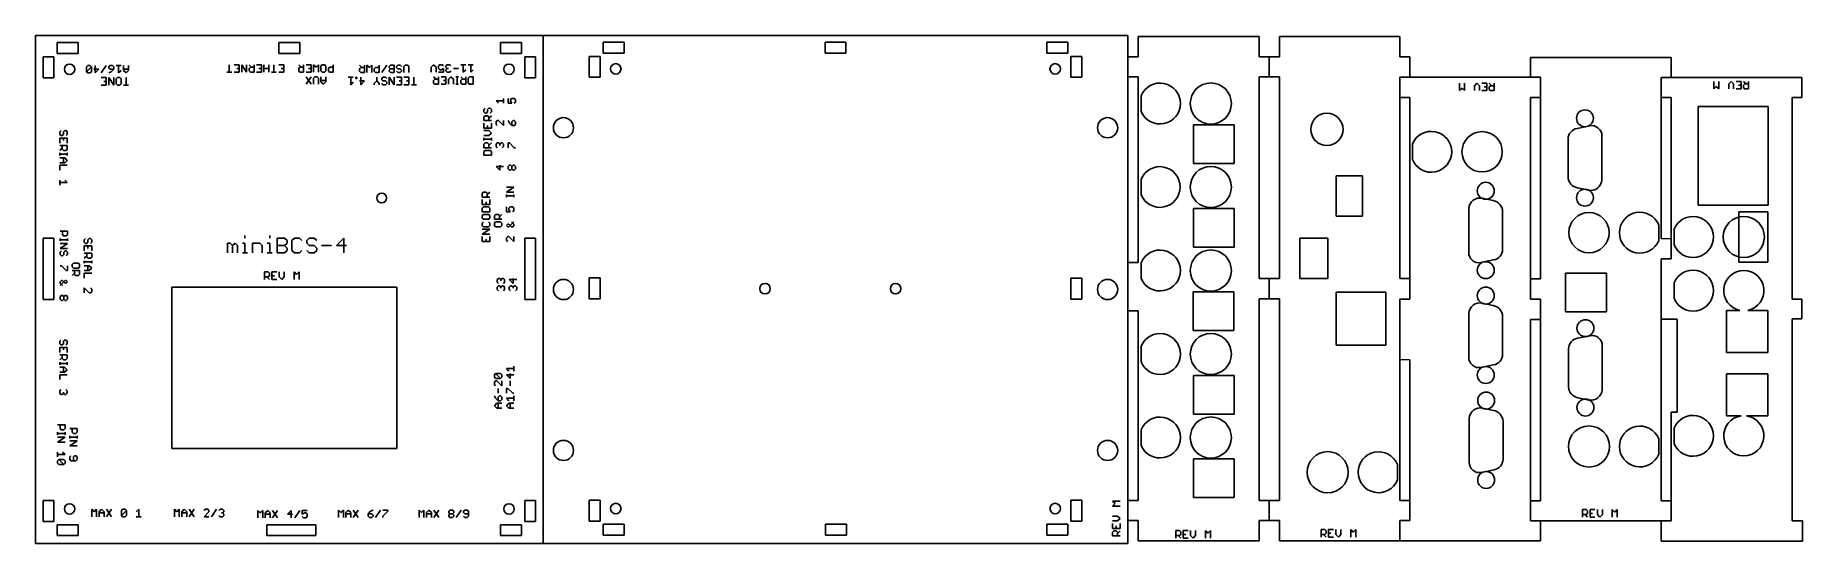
# Model space of a CAD drawing. Extents: x 0 to 21.9, y 0 to 6.3.
import ezdxf

# ---------------------------------------------------------------- set-up
doc = ezdxf.new("R2010")
doc.units = 0
for name, color, linetype in [('150', 5, 'CONTINUOUS'), ('160', 94, 'CONTINUOUS'), ('161', 1, 'CONTINUOUS')]:
    doc.layers.add(name, color=color, linetype=linetype)

msp = doc.modelspace()

# ---------------------------------------------------------------- linework, layer by layer
at = {"layer": '150'}
for p, q in [((0.634221, 5.910654), (0.649568, 5.926)), ((0.649568, 5.926), (0.680261, 5.926)), ((0.680261, 5.926), (0.695607, 5.910654)), ((0.741646, 5.926), (0.741646, 5.833921)), ((0.879764, 5.926), (0.818378, 5.833921)), ((0.925804, 5.926), (0.910457, 5.910654)), ((0.956496, 5.926), (0.925804, 5.926)), ((0.971843, 5.910654), (0.956496, 5.926)), ((1.063921, 5.926), (1.002536, 5.926)), ((1.033229, 5.833921), (1.033229, 5.926)), ((1.094614, 5.864614), (1.094614, 5.926)), ((1.156, 5.926), (1.156, 5.864614)), ((2.405757, 5.936), (2.405757, 5.843921)), ((2.528528, 5.936), (2.467143, 5.936)), ((2.528528, 5.843921), (2.528528, 5.936)), ((2.620607, 5.843921), (2.559221, 5.936)), ((2.559221, 5.936), (2.559221, 5.843921)), ((2.620607, 5.936), (2.620607, 5.843921)), ((2.681993, 5.905307), (2.6513, 5.936)), ((2.712686, 5.936), (2.712686, 5.843921)), ((2.804764, 5.936), (2.743378, 5.936)), ((2.804764, 5.843921), (2.804764, 5.936)), ((2.835457, 5.843921), (2.835457, 5.936)), ((2.896843, 5.936), (2.896843, 5.843921)), ((2.958229, 5.936), (2.958229, 5.843921)), ((3.081, 5.936), (3.019614, 5.936)), ((3.081, 5.843921), (3.081, 5.936)), ((3.296993, 5.905307), (3.2663, 5.936)), ((3.327686, 5.936), (3.327686, 5.843921)), ((3.419764, 5.936), (3.358378, 5.936)), ((3.419764, 5.843921), (3.419764, 5.936)), ((3.48115, 5.905307), (3.450457, 5.936)), ((3.450457, 5.936), (3.450457, 5.843921)), ((3.511843, 5.936), (3.48115, 5.905307)), ((3.511843, 5.843921), (3.511843, 5.936)), ((3.557882, 5.936), (3.542536, 5.920654)), ((3.542536, 5.920654), (3.542536, 5.859268)), ((3.588575, 5.936), (3.557882, 5.936)), ((3.603921, 5.920654), (3.588575, 5.936)), ((3.603921, 5.859268), (3.603921, 5.920654)), ((3.696, 5.936), (3.696, 5.843921)), ((4.050757, 5.900307), (4.020064, 5.931)), ((4.08145, 5.931), (4.08145, 5.838921)), ((4.142836, 5.900307), (4.112143, 5.931)), ((4.112143, 5.931), (4.112143, 5.838921)), ((4.173528, 5.931), (4.142836, 5.900307)), ((4.173528, 5.838921), (4.173528, 5.931)), ((4.265607, 5.931), (4.265607, 5.838921)), ((4.357686, 5.931), (4.2963, 5.838921)), ((4.388378, 5.915654), (4.403725, 5.931)), ((4.403725, 5.931), (4.449764, 5.931)), ((4.449764, 5.931), (4.449764, 5.838921)), ((4.480457, 5.915654), (4.495804, 5.931)), ((4.495804, 5.931), (4.526496, 5.931)), ((4.526496, 5.931), (4.541843, 5.915654)), ((4.587882, 5.931), (4.572536, 5.915654)), ((4.618575, 5.931), (4.587882, 5.931)), ((4.633921, 5.915654), (4.618575, 5.931)), ((4.939914, 5.936), (4.909221, 5.905307)), ((4.970607, 5.905307), (4.939914, 5.936)), ((5.0013, 5.920654), (5.016646, 5.936)), ((5.0013, 5.889961), (5.0013, 5.920654)), ((5.016646, 5.936), (5.047339, 5.936)), ((5.047339, 5.936), (5.062686, 5.920654)), ((5.093378, 5.920654), (5.108725, 5.936)), ((5.093378, 5.905307), (5.093378, 5.920654)), ((5.108725, 5.936), (5.139418, 5.936)), ((5.139418, 5.936), (5.154764, 5.920654)), ((5.338921, 5.936), (5.277536, 5.936)), ((5.308229, 5.843921), (5.308229, 5.936)), ((5.431, 5.936), (5.369614, 5.936)), ((5.400307, 5.843921), (5.400307, 5.936)), ((0.634221, 5.849268), (0.634221, 5.910654)), ((0.695607, 5.910654), (0.634221, 5.849268)), ((0.649568, 5.833921), (0.634221, 5.849268)), ((0.680261, 5.833921), (0.649568, 5.833921)), ((0.695607, 5.849268), (0.680261, 5.833921)), ((0.695607, 5.910654), (0.695607, 5.849268)), ((0.787686, 5.879961), (0.7263, 5.879961)), ((0.741646, 5.833921), (0.787686, 5.879961)), ((0.879764, 5.776), (0.818378, 5.776)), ((0.879764, 5.729961), (0.849071, 5.729961)), ((0.879764, 5.683921), (0.879764, 5.776)), ((0.910457, 5.910654), (0.910457, 5.895307)), ((0.910457, 5.895307), (0.925804, 5.879961)), ((0.910457, 5.833921), (0.94115, 5.849268)), ((0.971843, 5.683921), (0.910457, 5.776)), ((0.910457, 5.776), (0.910457, 5.683921)), ((0.925804, 5.879961), (0.971843, 5.879961)), ((0.94115, 5.849268), (0.971843, 5.879961)), ((0.971843, 5.879961), (0.971843, 5.910654)), ((0.971843, 5.776), (0.971843, 5.683921)), ((1.017882, 5.776), (1.002536, 5.760654)), ((1.002536, 5.760654), (1.002536, 5.699268)), ((1.048575, 5.776), (1.017882, 5.776)), ((1.063921, 5.864614), (1.033229, 5.833921)), ((1.063921, 5.760654), (1.048575, 5.776)), ((1.063921, 5.699268), (1.063921, 5.760654)), ((1.156, 5.879961), (1.094614, 5.879961)), ((1.125307, 5.833921), (1.094614, 5.864614)), ((1.156, 5.864614), (1.125307, 5.833921)), ((1.125307, 5.776), (1.125307, 5.683921)), ((2.43645, 5.843921), (2.375064, 5.843921)), ((2.467143, 5.843921), (2.528528, 5.843921)), ((2.528528, 5.889961), (2.497836, 5.889961)), ((2.6513, 5.889961), (2.666646, 5.905307)), ((2.6513, 5.859268), (2.6513, 5.889961)), ((2.666646, 5.843921), (2.6513, 5.859268)), ((2.666646, 5.905307), (2.712686, 5.905307)), ((2.712686, 5.843921), (2.666646, 5.843921)), ((2.743378, 5.843921), (2.804764, 5.843921)), ((2.804764, 5.889961), (2.774071, 5.889961)), ((2.896843, 5.889961), (2.835457, 5.889961)), ((2.988921, 5.843921), (2.927536, 5.843921)), ((3.019614, 5.843921), (3.081, 5.843921)), ((3.081, 5.889961), (3.050307, 5.889961)), ((3.2663, 5.889961), (3.281646, 5.905307)), ((3.2663, 5.859268), (3.2663, 5.889961)), ((3.281646, 5.843921), (3.2663, 5.859268)), ((3.281646, 5.905307), (3.327686, 5.905307)), ((3.327686, 5.843921), (3.281646, 5.843921)), ((3.358378, 5.843921), (3.419764, 5.843921)), ((3.419764, 5.693921), (3.358378, 5.786)), ((3.358378, 5.693921), (3.419764, 5.786)), ((3.419764, 5.889961), (3.389071, 5.889961)), ((3.465804, 5.786), (3.450457, 5.770654)), ((3.450457, 5.770654), (3.450457, 5.693921)), ((3.496496, 5.786), (3.465804, 5.786)), ((3.511843, 5.770654), (3.496496, 5.786)), ((3.511843, 5.693921), (3.511843, 5.770654)), ((3.542536, 5.859268), (3.557882, 5.843921)), ((3.542536, 5.724614), (3.542536, 5.786)), ((3.603921, 5.739961), (3.542536, 5.739961)), ((3.573229, 5.693921), (3.542536, 5.724614)), ((3.557882, 5.843921), (3.588575, 5.843921)), ((3.603921, 5.724614), (3.573229, 5.693921)), ((3.588575, 5.843921), (3.603921, 5.859268)), ((3.603921, 5.786), (3.603921, 5.724614)), ((3.634614, 5.889961), (3.649961, 5.905307)), ((3.634614, 5.859268), (3.634614, 5.889961)), ((3.649961, 5.843921), (3.634614, 5.859268)), ((3.649961, 5.905307), (3.696, 5.905307)), ((3.696, 5.843921), (3.649961, 5.843921)), ((3.943332, 5.781), (3.881946, 5.781)), ((3.912639, 5.688921), (3.912639, 5.781)), ((3.943332, 5.719614), (3.912639, 5.688921)), ((3.974025, 5.765654), (3.974025, 5.781)), ((3.974025, 5.781), (3.989371, 5.781)), ((3.989371, 5.765654), (3.974025, 5.765654)), ((3.989371, 5.781), (3.989371, 5.765654)), ((4.020064, 5.884961), (4.03541, 5.900307)), ((4.020064, 5.854268), (4.020064, 5.884961)), ((4.03541, 5.838921), (4.020064, 5.854268)), ((4.08145, 5.734961), (4.020064, 5.734961)), ((4.03541, 5.900307), (4.08145, 5.900307)), ((4.08145, 5.838921), (4.03541, 5.838921)), ((4.03541, 5.781), (4.03541, 5.688921)), ((4.03541, 5.688921), (4.08145, 5.734961)), ((4.204221, 5.884961), (4.219568, 5.900307)), ((4.204221, 5.854268), (4.204221, 5.884961)), ((4.219568, 5.838921), (4.204221, 5.854268)), ((4.234914, 5.734961), (4.204221, 5.704268)), ((4.204221, 5.704268), (4.204221, 5.688921)), ((4.219568, 5.900307), (4.265607, 5.900307)), ((4.265607, 5.838921), (4.219568, 5.838921)), ((4.234914, 5.734961), (4.234914, 5.781)), ((4.265607, 5.704268), (4.234914, 5.734961)), ((4.265607, 5.688921), (4.265607, 5.704268)), ((4.2963, 5.765654), (4.311646, 5.781)), ((4.2963, 5.750307), (4.2963, 5.765654)), ((4.311646, 5.734961), (4.2963, 5.750307)), ((4.2963, 5.704268), (4.311646, 5.688921)), ((4.311646, 5.781), (4.342339, 5.781)), ((4.342339, 5.734961), (4.311646, 5.734961)), ((4.342339, 5.781), (4.357686, 5.765654)), ((4.357686, 5.719614), (4.342339, 5.734961)), ((4.342339, 5.688921), (4.357686, 5.704268)), ((4.357686, 5.704268), (4.357686, 5.719614)), ((4.388378, 5.900307), (4.388378, 5.915654)), ((4.403725, 5.884961), (4.388378, 5.900307)), ((4.388378, 5.869614), (4.403725, 5.884961)), ((4.388378, 5.854268), (4.388378, 5.869614)), ((4.403725, 5.838921), (4.388378, 5.854268)), ((4.449764, 5.688921), (4.388378, 5.781)), ((4.388378, 5.781), (4.388378, 5.688921)), ((4.449764, 5.884961), (4.403725, 5.884961)), ((4.449764, 5.838921), (4.403725, 5.838921)), ((4.449764, 5.781), (4.449764, 5.688921)), ((4.480457, 5.900307), (4.480457, 5.915654)), ((4.495804, 5.884961), (4.480457, 5.900307)), ((4.480457, 5.854268), (4.495804, 5.838921)), ((4.541843, 5.781), (4.480457, 5.781)), ((4.526496, 5.884961), (4.495804, 5.884961)), ((4.495804, 5.838921), (4.526496, 5.838921)), ((4.541843, 5.734961), (4.51115, 5.734961)), ((4.541843, 5.869614), (4.526496, 5.884961)), ((4.526496, 5.838921), (4.541843, 5.854268)), ((4.541843, 5.854268), (4.541843, 5.869614)), ((4.541843, 5.688921), (4.541843, 5.781)), ((4.572536, 5.915654), (4.572536, 5.838921)), ((4.633921, 5.781), (4.572536, 5.781)), ((4.633921, 5.734961), (4.603229, 5.734961)), ((4.633921, 5.838921), (4.633921, 5.915654)), ((4.633921, 5.688921), (4.633921, 5.781)), ((4.695307, 5.781), (4.695307, 5.688921)), ((4.909221, 5.905307), (4.909221, 5.843921)), ((4.970607, 5.755307), (4.939914, 5.786)), ((4.939914, 5.739961), (4.955261, 5.755307)), ((4.939914, 5.709268), (4.939914, 5.739961)), ((4.955261, 5.693921), (4.939914, 5.709268)), ((4.955261, 5.755307), (5.0013, 5.755307)), ((4.970607, 5.843921), (4.970607, 5.905307)), ((5.016646, 5.874614), (5.0013, 5.889961)), ((5.0013, 5.843921), (5.062686, 5.843921)), ((5.0013, 5.786), (5.0013, 5.693921)), ((5.031993, 5.874614), (5.016646, 5.874614)), ((5.062686, 5.889961), (5.031993, 5.874614)), ((5.093378, 5.786), (5.031993, 5.786)), ((5.062686, 5.843921), (5.062686, 5.889961)), ((5.093378, 5.739961), (5.062686, 5.739961)), ((5.108725, 5.889961), (5.093378, 5.905307)), ((5.093378, 5.874614), (5.108725, 5.889961)), ((5.093378, 5.859268), (5.093378, 5.874614)), ((5.108725, 5.843921), (5.093378, 5.859268)), ((5.093378, 5.693921), (5.093378, 5.786)), ((5.108725, 5.889961), (5.124071, 5.889961)), ((5.139418, 5.843921), (5.108725, 5.843921)), ((5.154764, 5.786), (5.124071, 5.755307)), ((5.124071, 5.755307), (5.124071, 5.693921)), ((5.154764, 5.859268), (5.139418, 5.843921)), ((5.185457, 5.755307), (5.154764, 5.786)), ((5.246843, 5.889961), (5.185457, 5.889961)), ((5.185457, 5.693921), (5.185457, 5.755307)), ((5.246843, 5.786), (5.21615, 5.786)), ((5.231496, 5.786), (5.231496, 5.693921)), ((5.308229, 5.755307), (5.277536, 5.786)), ((5.277536, 5.739961), (5.292882, 5.755307)), ((5.277536, 5.709268), (5.277536, 5.739961)), ((5.292882, 5.693921), (5.277536, 5.709268)), ((5.292882, 5.755307), (5.338921, 5.755307)), ((5.338921, 5.874614), (5.308229, 5.843921)), ((5.338921, 5.786), (5.338921, 5.693921)), ((5.384961, 5.786), (5.369614, 5.770654)), ((5.369614, 5.770654), (5.369614, 5.709268)), ((5.369614, 5.709268), (5.384961, 5.693921)), ((5.431, 5.786), (5.384961, 5.786)), ((5.431, 5.874614), (5.400307, 5.843921)), ((5.431, 5.693921), (5.431, 5.786)), ((17.665497, 5.614921), (17.665497, 5.707)), ((17.726882, 5.707), (17.726882, 5.614921)), ((17.880347, 5.707), (17.849654, 5.676307)), ((17.911039, 5.676307), (17.880347, 5.707)), ((18.003118, 5.707), (17.941732, 5.707)), ((18.003118, 5.614921), (18.003118, 5.707)), ((18.064504, 5.676307), (18.033811, 5.707)), ((18.095197, 5.707), (18.095197, 5.614921)), ((20.819497, 5.635921), (20.819497, 5.728)), ((20.880882, 5.728), (20.880882, 5.635921)), ((21.034347, 5.728), (21.003654, 5.697307)), ((21.065039, 5.697307), (21.034347, 5.728)), ((21.157118, 5.728), (21.095732, 5.728)), ((21.157118, 5.635921), (21.157118, 5.728)), ((21.218504, 5.697307), (21.187811, 5.728)), ((21.249197, 5.728), (21.249197, 5.635921)), ((0.818378, 5.683921), (0.879764, 5.683921)), ((1.002536, 5.699268), (1.017882, 5.683921)), ((1.017882, 5.683921), (1.048575, 5.683921)), ((1.048575, 5.683921), (1.063921, 5.699268)), ((1.156, 5.683921), (1.094614, 5.683921)), ((4.311646, 5.688921), (4.342339, 5.688921)), ((4.480457, 5.688921), (4.541843, 5.688921)), ((4.572536, 5.688921), (4.633921, 5.688921)), ((4.726, 5.688921), (4.664614, 5.688921)), ((5.0013, 5.693921), (4.955261, 5.693921)), ((5.031993, 5.693921), (5.093378, 5.693921)), ((5.246843, 5.693921), (5.21615, 5.693921)), ((5.338921, 5.693921), (5.292882, 5.693921)), ((5.384961, 5.693921), (5.431, 5.693921)), ((5.744614, 5.457708), (5.713921, 5.4884)), ((5.713921, 5.4884), (5.806, 5.4884)), ((5.806, 5.457708), (5.806, 5.519093)), ((5.863921, 5.519093), (5.863921, 5.457708)), ((5.894614, 5.503747), (5.909961, 5.519093)), ((5.894614, 5.4884), (5.894614, 5.503747)), ((5.909961, 5.457708), (5.894614, 5.4884)), ((5.909961, 5.519093), (5.940654, 5.519093)), ((5.940654, 5.519093), (5.956, 5.503747)), ((5.956, 5.503747), (5.956, 5.473054)), ((17.696189, 5.645614), (17.665497, 5.614921)), ((17.726882, 5.614921), (17.696189, 5.645614)), ((17.849654, 5.676307), (17.849654, 5.614921)), ((17.911039, 5.614921), (17.911039, 5.676307)), ((17.941732, 5.614921), (18.003118, 5.614921)), ((18.003118, 5.660961), (17.972425, 5.660961)), ((18.033811, 5.660961), (18.049157, 5.676307)), ((18.033811, 5.630268), (18.033811, 5.660961)), ((18.049157, 5.614921), (18.033811, 5.630268)), ((18.049157, 5.676307), (18.095197, 5.676307)), ((18.095197, 5.614921), (18.049157, 5.614921)), ((20.850189, 5.666614), (20.819497, 5.635921)), ((20.880882, 5.635921), (20.850189, 5.666614)), ((21.003654, 5.697307), (21.003654, 5.635921)), ((21.065039, 5.635921), (21.065039, 5.697307)), ((21.095732, 5.635921), (21.157118, 5.635921)), ((21.157118, 5.681961), (21.126425, 5.681961)), ((21.187811, 5.681961), (21.203157, 5.697307)), ((21.187811, 5.651268), (21.187811, 5.681961)), ((21.203157, 5.635921), (21.187811, 5.651268)), ((21.203157, 5.697307), (21.249197, 5.697307)), ((21.249197, 5.635921), (21.203157, 5.635921)), ((5.579268, 5.396322), (5.563921, 5.380975)), ((5.563921, 5.380975), (5.563921, 5.350282)), ((5.563921, 5.350282), (5.579268, 5.334936)), ((5.563921, 5.288897), (5.579268, 5.304243)), ((5.563921, 5.242857), (5.563921, 5.288897)), ((5.579268, 5.334936), (5.594614, 5.334936)), ((5.579268, 5.304243), (5.609961, 5.304243)), ((5.594614, 5.334936), (5.609961, 5.350282)), ((5.609961, 5.380975), (5.625307, 5.396322)), ((5.609961, 5.350282), (5.609961, 5.380975)), ((5.609961, 5.304243), (5.625307, 5.288897)), ((5.625307, 5.396322), (5.640654, 5.396322)), ((5.625307, 5.27355), (5.656, 5.304243)), ((5.625307, 5.288897), (5.625307, 5.242857)), ((5.640654, 5.396322), (5.656, 5.380975)), ((5.656, 5.350282), (5.640654, 5.334936)), ((5.656, 5.380975), (5.656, 5.350282)), ((5.863921, 5.457708), (5.909961, 5.457708)), ((5.956, 5.473054), (5.940654, 5.457708)), ((0.304, 5.103622), (0.319346, 5.118968)), ((0.304, 5.072929), (0.304, 5.103622)), ((0.319346, 5.057583), (0.304, 5.072929)), ((0.334693, 5.057583), (0.319346, 5.057583)), ((0.350039, 5.072929), (0.334693, 5.057583)), ((0.365386, 5.118968), (0.350039, 5.103622)), ((0.350039, 5.103622), (0.350039, 5.072929)), ((0.380732, 5.118968), (0.365386, 5.118968)), ((0.396079, 5.103622), (0.380732, 5.118968)), ((0.380732, 5.057583), (0.396079, 5.072929)), ((0.396079, 5.072929), (0.396079, 5.103622)), ((5.656, 5.242857), (5.563921, 5.242857)), ((5.563921, 5.212164), (5.563921, 5.150779)), ((5.563921, 5.150779), (5.656, 5.150779)), ((5.625307, 5.120086), (5.563921, 5.120086)), ((5.563921, 5.0587), (5.625307, 5.0587)), ((5.609961, 5.150779), (5.609961, 5.181472)), ((5.656, 5.089393), (5.625307, 5.120086)), ((5.625307, 5.0587), (5.656, 5.089393)), ((5.656, 5.150779), (5.656, 5.212164)), ((5.729268, 5.242857), (5.713921, 5.227511)), ((5.713921, 5.227511), (5.713921, 5.196818)), ((5.713921, 5.196818), (5.729268, 5.181472)), ((5.744614, 5.242857), (5.729268, 5.242857)), ((5.806, 5.181472), (5.744614, 5.242857)), ((5.806, 5.242857), (5.806, 5.181472)), ((5.863921, 5.242857), (5.879268, 5.212164)), ((5.879268, 5.212164), (5.909961, 5.181472)), ((5.925307, 5.242857), (5.909961, 5.227511)), ((5.909961, 5.227511), (5.909961, 5.181472)), ((5.909961, 5.181472), (5.940654, 5.181472)), ((5.940654, 5.242857), (5.925307, 5.242857)), ((5.956, 5.227511), (5.940654, 5.242857)), ((5.940654, 5.181472), (5.956, 5.196818)), ((5.956, 5.196818), (5.956, 5.227511)), ((0.396079, 5.02689), (0.304, 5.02689)), ((0.304, 5.02689), (0.304, 4.965504)), ((0.304, 4.934811), (0.396079, 4.934811)), ((0.334693, 4.904118), (0.304, 4.873425)), ((0.304, 4.842732), (0.304, 4.81204)), ((0.304, 4.827386), (0.396079, 4.827386)), ((0.334693, 4.888772), (0.334693, 4.934811)), ((0.350039, 4.873425), (0.334693, 4.888772)), ((0.350039, 5.02689), (0.350039, 4.996197)), ((0.380732, 4.873425), (0.350039, 4.873425)), ((0.396079, 4.888772), (0.380732, 4.873425)), ((0.396079, 4.965504), (0.396079, 5.02689)), ((0.396079, 4.934811), (0.396079, 4.888772)), ((0.396079, 4.842732), (0.396079, 4.81204)), ((5.563921, 4.997314), (5.563921, 5.028007)), ((5.656, 5.012661), (5.563921, 5.012661)), ((5.563921, 4.951275), (5.579268, 4.966622)), ((5.563921, 4.905236), (5.563921, 4.951275)), ((5.656, 4.905236), (5.563921, 4.905236)), ((5.579268, 4.874543), (5.563921, 4.859196)), ((5.563921, 4.859196), (5.563921, 4.813157)), ((5.579268, 4.966622), (5.609961, 4.966622)), ((5.640654, 4.874543), (5.579268, 4.874543)), ((5.609961, 4.966622), (5.625307, 4.951275)), ((5.625307, 4.935929), (5.656, 4.966622)), ((5.625307, 4.951275), (5.625307, 4.905236)), ((5.656, 4.859196), (5.640654, 4.874543)), ((5.656, 4.997314), (5.656, 5.028007)), ((5.656, 4.813157), (5.656, 4.859196)), ((5.713921, 4.951275), (5.729268, 4.966622)), ((5.713921, 4.920582), (5.713921, 4.951275)), ((5.729268, 4.905236), (5.713921, 4.920582)), ((5.729268, 4.966622), (5.744614, 4.966622)), ((5.744614, 4.966622), (5.759961, 4.951275)), ((5.759961, 4.951275), (5.775307, 4.966622)), ((5.759961, 4.951275), (5.759961, 4.935929)), ((5.775307, 4.966622), (5.790654, 4.966622)), ((5.790654, 4.966622), (5.806, 4.951275)), ((5.806, 4.920582), (5.790654, 4.905236)), ((5.806, 4.951275), (5.806, 4.920582)), ((5.863921, 4.905236), (5.863921, 4.966622)), ((5.863921, 4.966622), (5.879268, 4.966622)), ((5.879268, 4.966622), (5.940654, 4.905236)), ((5.940654, 4.905236), (5.956, 4.905236)), ((0.304, 4.781347), (0.365386, 4.781347)), ((0.365386, 4.719961), (0.304, 4.719961)), ((0.396079, 4.689268), (0.304, 4.689268)), ((0.304, 4.689268), (0.304, 4.627882)), ((0.350039, 4.781347), (0.350039, 4.719961)), ((0.365386, 4.781347), (0.396079, 4.750654)), ((0.396079, 4.750654), (0.365386, 4.719961)), ((5.563921, 4.813157), (5.656, 4.813157)), ((5.806, 4.675039), (5.713921, 4.675039)), ((5.713921, 4.675039), (5.759961, 4.629)), ((5.759961, 4.629), (5.759961, 4.690386)), ((5.863921, 4.675039), (5.879268, 4.690386)), ((5.863921, 4.644346), (5.863921, 4.675039)), ((5.879268, 4.629), (5.863921, 4.644346)), ((5.879268, 4.690386), (5.894614, 4.690386)), ((5.894614, 4.629), (5.879268, 4.629)), ((5.894614, 4.690386), (5.909961, 4.675039)), ((5.909961, 4.644346), (5.894614, 4.629)), ((5.909961, 4.675039), (5.925307, 4.690386)), ((5.909961, 4.644346), (5.909961, 4.675039)), ((5.925307, 4.629), (5.909961, 4.644346)), ((5.925307, 4.690386), (5.940654, 4.690386)), ((5.940654, 4.629), (5.925307, 4.629)), ((5.940654, 4.690386), (5.956, 4.675039)), ((5.956, 4.644346), (5.940654, 4.629)), ((5.956, 4.675039), (5.956, 4.644346)), ((0.304, 4.505111), (0.304, 4.443725)), ((0.396079, 4.474418), (0.304, 4.474418)), ((0.365386, 4.505111), (0.396079, 4.474418)), ((5.843921, 4.357857), (5.936, 4.419243)), ((5.936, 4.419243), (5.843921, 4.419243)), ((5.543921, 4.342511), (5.559268, 4.357857)), ((5.543921, 4.296472), (5.543921, 4.342511)), ((5.636, 4.296472), (5.543921, 4.296472)), ((5.543921, 4.265779), (5.543921, 4.204393)), ((5.543921, 4.204393), (5.636, 4.204393)), ((5.559268, 4.1737), (5.543921, 4.158354)), ((5.559268, 4.357857), (5.589961, 4.357857)), ((5.620654, 4.1737), (5.559268, 4.1737)), ((5.589961, 4.357857), (5.605307, 4.342511)), ((5.589961, 4.204393), (5.589961, 4.235086)), ((5.605307, 4.327164), (5.636, 4.357857)), ((5.605307, 4.342511), (5.605307, 4.296472)), ((5.636, 4.158354), (5.620654, 4.1737)), ((5.636, 4.204393), (5.636, 4.265779)), ((5.936, 4.357857), (5.843921, 4.357857)), ((5.843921, 4.296472), (5.843921, 4.327164)), ((5.936, 4.311818), (5.843921, 4.311818)), ((5.843921, 4.1737), (5.843921, 4.112314)), ((5.874614, 4.158354), (5.889961, 4.1737)), ((5.889961, 4.1737), (5.920654, 4.1737)), ((5.920654, 4.1737), (5.936, 4.158354)), ((5.936, 4.296472), (5.936, 4.327164)), ((5.543921, 4.158354), (5.543921, 4.112314)), ((5.543921, 4.112314), (5.636, 4.112314)), ((5.559268, 4.081622), (5.543921, 4.066275)), ((5.543921, 4.066275), (5.543921, 4.035582)), ((5.543921, 4.035582), (5.559268, 4.020236)), ((5.559268, 3.989543), (5.543921, 3.974196)), ((5.543921, 3.974196), (5.543921, 3.943504)), ((5.620654, 4.081622), (5.559268, 4.081622)), ((5.559268, 4.020236), (5.620654, 4.020236)), ((5.636, 4.066275), (5.620654, 4.081622)), ((5.620654, 4.020236), (5.636, 4.035582)), ((5.636, 3.974196), (5.620654, 3.989543)), ((5.636, 4.112314), (5.636, 4.158354)), ((5.636, 4.035582), (5.636, 4.066275)), ((5.636, 3.943504), (5.636, 3.974196)), ((5.693921, 4.066275), (5.709268, 4.081622)), ((5.693921, 4.020236), (5.693921, 4.066275)), ((5.786, 4.020236), (5.693921, 4.020236)), ((5.709268, 3.989543), (5.693921, 3.974196)), ((5.693921, 3.974196), (5.693921, 3.943504)), ((5.709268, 4.081622), (5.739961, 4.081622)), ((5.770654, 3.989543), (5.709268, 3.989543)), ((5.739961, 4.081622), (5.755307, 4.066275)), ((5.755307, 4.050929), (5.786, 4.081622)), ((5.755307, 4.066275), (5.755307, 4.020236)), ((5.786, 3.974196), (5.770654, 3.989543)), ((5.786, 3.943504), (5.786, 3.974196)), ((5.843921, 4.112314), (5.889961, 4.112314)), ((5.859268, 3.95885), (5.843921, 3.943504)), ((5.874614, 3.95885), (5.859268, 3.95885)), ((5.874614, 4.143007), (5.874614, 4.158354)), ((5.889961, 4.112314), (5.874614, 4.143007)), ((5.874614, 3.928157), (5.936, 3.989543)), ((5.905307, 3.928157), (5.874614, 3.95885)), ((5.905307, 3.989543), (5.936, 3.95885)), ((5.936, 4.127661), (5.920654, 4.112314)), ((5.936, 4.158354), (5.936, 4.127661)), ((5.936, 3.95885), (5.936, 3.943504)), ((0.307, 3.875047), (0.399079, 3.875047)), ((0.307, 3.782968), (0.307, 3.752276)), ((0.307, 3.767622), (0.399079, 3.767622)), ((0.337693, 3.829008), (0.337693, 3.875047)), ((0.353039, 3.813661), (0.337693, 3.829008)), ((0.383732, 3.813661), (0.353039, 3.813661)), ((0.399079, 3.829008), (0.383732, 3.813661)), ((0.399079, 3.875047), (0.399079, 3.829008)), ((0.399079, 3.782968), (0.399079, 3.752276)), ((0.607, 3.767622), (0.622346, 3.782968)), ((0.607, 3.736929), (0.607, 3.767622)), ((0.622346, 3.721583), (0.607, 3.736929)), ((0.653039, 3.736929), (0.637693, 3.721583)), ((0.668386, 3.782968), (0.653039, 3.767622)), ((0.653039, 3.767622), (0.653039, 3.736929)), ((0.683732, 3.782968), (0.668386, 3.782968)), ((0.699079, 3.767622), (0.683732, 3.782968)), ((0.683732, 3.721583), (0.699079, 3.736929)), ((0.699079, 3.736929), (0.699079, 3.767622)), ((2.59985, 3.81785), (2.59985, 3.787157)), ((2.906779, 3.81785), (2.906779, 3.787157)), ((2.998858, 3.603), (2.998858, 3.787157)), ((2.998858, 3.787157), (3.090936, 3.787157)), ((3.090936, 3.787157), (3.121629, 3.756464)), ((3.121629, 3.756464), (3.121629, 3.725772)), ((3.213708, 3.787157), (3.183015, 3.756464)), ((3.183015, 3.756464), (3.183015, 3.633693)), ((3.275094, 3.787157), (3.213708, 3.787157)), ((3.305787, 3.756464), (3.275094, 3.787157)), ((3.397865, 3.787157), (3.367172, 3.756464)), ((3.367172, 3.756464), (3.367172, 3.725772)), ((3.459251, 3.787157), (3.397865, 3.787157)), ((3.489944, 3.756464), (3.459251, 3.787157)), ((3.827566, 3.787157), (3.735487, 3.695079)), ((3.827566, 3.603), (3.827566, 3.787157)), ((5.543921, 3.943504), (5.559268, 3.928157)), ((5.543921, 3.836079), (5.636, 3.897464)), ((5.636, 3.897464), (5.543921, 3.897464)), ((5.636, 3.836079), (5.543921, 3.836079)), ((5.543921, 3.805386), (5.543921, 3.744)), ((5.543921, 3.744), (5.636, 3.744)), ((5.559268, 3.928157), (5.620654, 3.928157)), ((5.589961, 3.744), (5.589961, 3.774693)), ((5.620654, 3.928157), (5.636, 3.943504)), ((5.636, 3.744), (5.636, 3.805386)), ((5.693921, 3.943504), (5.709268, 3.928157)), ((5.709268, 3.928157), (5.770654, 3.928157)), ((5.770654, 3.928157), (5.786, 3.943504)), ((5.843921, 3.943504), (5.859268, 3.928157)), ((5.859268, 3.805386), (5.843921, 3.790039)), ((5.843921, 3.790039), (5.843921, 3.759346)), ((5.843921, 3.759346), (5.859268, 3.744)), ((5.859268, 3.928157), (5.874614, 3.928157)), ((5.874614, 3.805386), (5.859268, 3.805386)), ((5.936, 3.744), (5.874614, 3.805386)), ((5.920654, 3.928157), (5.905307, 3.928157)), ((5.936, 3.943504), (5.920654, 3.928157)), ((5.936, 3.805386), (5.936, 3.744)), ((0.307, 3.721583), (0.399079, 3.721583)), ((0.399079, 3.721583), (0.307, 3.660197)), ((0.307, 3.660197), (0.399079, 3.660197)), ((0.307, 3.614158), (0.322346, 3.629504)), ((0.307, 3.583465), (0.307, 3.614158)), ((0.322346, 3.568118), (0.307, 3.583465)), ((0.337693, 3.568118), (0.322346, 3.568118)), ((0.353039, 3.583465), (0.337693, 3.568118)), ((0.368386, 3.629504), (0.353039, 3.614158)), ((0.353039, 3.614158), (0.353039, 3.583465)), ((0.383732, 3.629504), (0.368386, 3.629504)), ((0.399079, 3.614158), (0.383732, 3.629504)), ((0.383732, 3.568118), (0.399079, 3.583465)), ((0.399079, 3.583465), (0.399079, 3.614158)), ((0.699079, 3.69089), (0.607, 3.69089)), ((0.607, 3.69089), (0.607, 3.629504)), ((0.607, 3.598811), (0.699079, 3.598811)), ((0.637693, 3.568118), (0.607, 3.537425)), ((0.637693, 3.721583), (0.622346, 3.721583)), ((0.637693, 3.552772), (0.637693, 3.598811)), ((0.653039, 3.537425), (0.637693, 3.552772)), ((0.653039, 3.69089), (0.653039, 3.660197)), ((0.683732, 3.537425), (0.653039, 3.537425)), ((0.699079, 3.552772), (0.683732, 3.537425)), ((0.699079, 3.629504), (0.699079, 3.69089)), ((0.699079, 3.598811), (0.699079, 3.552772)), ((2.385, 3.603), (2.385, 3.725772)), ((2.385, 3.725772), (2.415693, 3.725772)), ((2.415693, 3.725772), (2.446386, 3.695079)), ((2.446386, 3.695079), (2.477079, 3.725772)), ((2.446386, 3.695079), (2.446386, 3.603)), ((2.477079, 3.725772), (2.507772, 3.695079)), ((2.507772, 3.695079), (2.507772, 3.603)), ((2.569157, 3.725772), (2.59985, 3.725772)), ((2.569157, 3.603), (2.630543, 3.603)), ((2.59985, 3.725772), (2.59985, 3.603)), ((2.691929, 3.603), (2.691929, 3.725772)), ((2.691929, 3.725772), (2.784008, 3.725772)), ((2.784008, 3.725772), (2.8147, 3.695079)), ((2.8147, 3.695079), (2.8147, 3.603)), ((2.876086, 3.725772), (2.906779, 3.725772)), ((2.876086, 3.603), (2.937472, 3.603)), ((2.906779, 3.725772), (2.906779, 3.603)), ((2.998858, 3.695079), (3.090936, 3.695079)), ((3.090936, 3.603), (2.998858, 3.603)), ((3.121629, 3.725772), (3.090936, 3.695079)), ((3.090936, 3.695079), (3.121629, 3.664386)), ((3.121629, 3.633693), (3.090936, 3.603)), ((3.121629, 3.664386), (3.121629, 3.633693)), ((3.183015, 3.633693), (3.213708, 3.603)), ((3.213708, 3.603), (3.275094, 3.603)), ((3.275094, 3.603), (3.305787, 3.633693)), ((3.367172, 3.725772), (3.397865, 3.695079)), ((3.397865, 3.603), (3.367172, 3.633693)), ((3.397865, 3.695079), (3.459251, 3.695079)), ((3.459251, 3.603), (3.397865, 3.603)), ((3.459251, 3.695079), (3.489944, 3.664386)), ((3.489944, 3.633693), (3.459251, 3.603)), ((3.489944, 3.664386), (3.489944, 3.633693)), ((3.55133, 3.695079), (3.674101, 3.695079)), ((3.735487, 3.695079), (3.858259, 3.695079)), ((0.322346, 3.445347), (0.307, 3.445347)), ((0.383732, 3.383961), (0.322346, 3.445347)), ((0.399079, 3.383961), (0.383732, 3.383961)), ((0.399079, 3.445347), (0.399079, 3.383961)), ((0.472346, 3.476039), (0.457, 3.460693)), ((0.457, 3.460693), (0.457, 3.43)), ((0.457, 3.43), (0.472346, 3.414654)), ((0.457, 3.383961), (0.549079, 3.383961)), ((0.487693, 3.353268), (0.457, 3.322575)), ((0.533732, 3.476039), (0.472346, 3.476039)), ((0.472346, 3.414654), (0.533732, 3.414654)), ((0.487693, 3.337922), (0.487693, 3.383961)), ((0.503039, 3.322575), (0.487693, 3.337922)), ((0.533732, 3.322575), (0.503039, 3.322575)), ((0.549079, 3.460693), (0.533732, 3.476039)), ((0.533732, 3.414654), (0.549079, 3.43)), ((0.549079, 3.337922), (0.533732, 3.322575)), ((0.549079, 3.43), (0.549079, 3.460693)), ((0.549079, 3.383961), (0.549079, 3.337922)), ((0.607, 3.506733), (0.607, 3.47604)), ((0.607, 3.491386), (0.699079, 3.491386)), ((0.607, 3.445347), (0.668386, 3.445347)), ((0.668386, 3.383961), (0.607, 3.383961)), ((0.699079, 3.353268), (0.607, 3.353268)), ((0.607, 3.353268), (0.607, 3.291883)), ((0.653039, 3.445347), (0.653039, 3.383961)), ((0.668386, 3.445347), (0.699079, 3.414654)), ((0.699079, 3.414654), (0.668386, 3.383961)), ((0.699079, 3.506733), (0.699079, 3.47604)), ((2.841803, 3.275), (2.841803, 3.367079)), ((2.841803, 3.367079), (2.887843, 3.367079)), ((2.887843, 3.305693), (2.841803, 3.305693)), ((2.872496, 3.305693), (2.903189, 3.275)), ((2.887843, 3.367079), (2.903189, 3.351732)), ((2.903189, 3.321039), (2.887843, 3.305693)), ((2.903189, 3.351732), (2.903189, 3.321039)), ((2.995268, 3.367079), (2.933882, 3.367079)), ((2.933882, 3.367079), (2.933882, 3.275)), ((2.933882, 3.321039), (2.964575, 3.321039)), ((3.025961, 3.367079), (3.025961, 3.305693)), ((3.025961, 3.305693), (3.056653, 3.275)), ((3.056653, 3.275), (3.087346, 3.305693)), ((3.087346, 3.305693), (3.087346, 3.367079)), ((3.210118, 3.275), (3.210118, 3.367079)), ((3.210118, 3.367079), (3.240811, 3.336386)), ((3.240811, 3.336386), (3.271503, 3.367079)), ((3.271503, 3.367079), (3.271503, 3.275)), ((0.307, 3.245843), (0.322346, 3.26119)), ((0.368386, 3.26119), (0.307, 3.199804)), ((0.307, 3.230497), (0.307, 3.245843)), ((0.337693, 3.199804), (0.307, 3.230497)), ((0.307, 3.061686), (0.322346, 3.077032)), ((0.322346, 3.26119), (0.337693, 3.26119)), ((0.322346, 3.077032), (0.337693, 3.077032)), ((0.337693, 3.26119), (0.368386, 3.230497)), ((0.337693, 3.077032), (0.353039, 3.061686)), ((0.353039, 3.061686), (0.368386, 3.077032)), ((0.383732, 3.26119), (0.368386, 3.26119)), ((0.368386, 3.230497), (0.383732, 3.230497)), ((0.368386, 3.077032), (0.383732, 3.077032)), ((0.399079, 3.245843), (0.383732, 3.26119)), ((0.383732, 3.230497), (0.399079, 3.245843)), ((0.383732, 3.077032), (0.399079, 3.061686)), ((0.607, 3.107725), (0.607, 3.169111)), ((0.607, 3.169111), (0.668386, 3.107725)), ((0.668386, 3.107725), (0.683732, 3.107725)), ((0.699079, 3.153765), (0.683732, 3.169111)), ((0.683732, 3.107725), (0.699079, 3.123072)), ((0.699079, 3.123072), (0.699079, 3.153765)), ((2.933882, 3.275), (2.995268, 3.275)), ((5.728921, 3.272118), (5.744268, 3.287464)), ((5.728921, 3.241425), (5.728921, 3.272118)), ((5.744268, 3.226079), (5.728921, 3.241425)), ((5.728921, 3.180039), (5.744268, 3.195386)), ((5.728921, 3.149346), (5.728921, 3.180039)), ((5.744268, 3.134), (5.728921, 3.149346)), ((5.744268, 3.287464), (5.759614, 3.287464)), ((5.744268, 3.195386), (5.759614, 3.195386)), ((5.759614, 3.287464), (5.774961, 3.272118)), ((5.759614, 3.195386), (5.774961, 3.180039)), ((5.774961, 3.272118), (5.790307, 3.287464)), ((5.774961, 3.272118), (5.774961, 3.256771)), ((5.774961, 3.180039), (5.790307, 3.195386)), ((5.774961, 3.180039), (5.774961, 3.164693)), ((5.790307, 3.287464), (5.805654, 3.287464)), ((5.790307, 3.195386), (5.805654, 3.195386)), ((5.805654, 3.287464), (5.821, 3.272118)), ((5.821, 3.241425), (5.805654, 3.226079)), ((5.805654, 3.195386), (5.821, 3.180039)), ((5.821, 3.149346), (5.805654, 3.134)), ((5.821, 3.272118), (5.821, 3.241425)), ((5.821, 3.180039), (5.821, 3.149346)), ((5.971, 3.272118), (5.878921, 3.272118)), ((5.878921, 3.272118), (5.924961, 3.226079)), ((5.878921, 3.180039), (5.894268, 3.195386)), ((5.878921, 3.149346), (5.878921, 3.180039)), ((5.894268, 3.134), (5.878921, 3.149346)), ((5.894268, 3.195386), (5.909614, 3.195386)), ((5.909614, 3.195386), (5.924961, 3.180039)), ((5.924961, 3.226079), (5.924961, 3.287464)), ((5.924961, 3.180039), (5.940307, 3.195386)), ((5.924961, 3.180039), (5.924961, 3.164693)), ((5.940307, 3.195386), (5.955654, 3.195386)), ((5.955654, 3.195386), (5.971, 3.180039)), ((5.971, 3.149346), (5.955654, 3.134)), ((5.971, 3.180039), (5.971, 3.149346)), ((0.307, 3.030993), (0.307, 3.061686)), ((0.322346, 3.015647), (0.307, 3.030993)), ((0.337693, 3.015647), (0.322346, 3.015647)), ((0.353039, 3.030993), (0.337693, 3.015647)), ((0.353039, 3.061686), (0.353039, 3.030993)), ((0.368386, 3.015647), (0.353039, 3.030993)), ((0.383732, 3.015647), (0.368386, 3.015647)), ((0.399079, 3.030993), (0.383732, 3.015647)), ((0.399079, 3.061686), (0.399079, 3.030993)), ((0.302, 2.508622), (0.317346, 2.523968)), ((0.302, 2.477929), (0.302, 2.508622)), ((0.317346, 2.462583), (0.302, 2.477929)), ((0.394079, 2.43189), (0.302, 2.43189)), ((0.302, 2.43189), (0.302, 2.370504)), ((0.332693, 2.462583), (0.317346, 2.462583)), ((0.348039, 2.477929), (0.332693, 2.462583)), ((0.363386, 2.523968), (0.348039, 2.508622)), ((0.348039, 2.508622), (0.348039, 2.477929)), ((0.348039, 2.43189), (0.348039, 2.401197)), ((0.378732, 2.523968), (0.363386, 2.523968)), ((0.394079, 2.508622), (0.378732, 2.523968)), ((0.378732, 2.462583), (0.394079, 2.477929)), ((0.394079, 2.477929), (0.394079, 2.508622)), ((0.394079, 2.370504), (0.394079, 2.43189)), ((0.302, 2.339811), (0.394079, 2.339811)), ((0.332693, 2.309118), (0.302, 2.278425)), ((0.302, 2.247732), (0.302, 2.21704)), ((0.302, 2.232386), (0.394079, 2.232386)), ((0.332693, 2.293772), (0.332693, 2.339811)), ((0.348039, 2.278425), (0.332693, 2.293772)), ((0.378732, 2.278425), (0.348039, 2.278425)), ((0.394079, 2.293772), (0.378732, 2.278425)), ((0.394079, 2.339811), (0.394079, 2.293772)), ((0.394079, 2.247732), (0.394079, 2.21704)), ((5.936, 2.139393), (5.936, 2.200779)), ((0.302, 2.186347), (0.363386, 2.186347)), ((0.363386, 2.124961), (0.302, 2.124961)), ((0.394079, 2.094268), (0.302, 2.094268)), ((0.302, 2.094268), (0.302, 2.032882)), ((0.348039, 2.186347), (0.348039, 2.124961)), ((0.363386, 2.186347), (0.394079, 2.155654)), ((0.394079, 2.155654), (0.363386, 2.124961)), ((5.693921, 2.093354), (5.709268, 2.1087)), ((5.693921, 2.062661), (5.693921, 2.093354)), ((5.709268, 2.047314), (5.693921, 2.062661)), ((5.709268, 2.016622), (5.693921, 2.001275)), ((5.693921, 2.001275), (5.693921, 1.970582)), ((5.709268, 2.1087), (5.770654, 2.1087)), ((5.770654, 2.047314), (5.709268, 2.1087)), ((5.770654, 2.047314), (5.709268, 2.047314)), ((5.724614, 2.016622), (5.709268, 2.016622)), ((5.786, 1.955236), (5.724614, 2.016622)), ((5.770654, 2.1087), (5.786, 2.093354)), ((5.786, 2.062661), (5.770654, 2.047314)), ((5.786, 2.093354), (5.786, 2.062661)), ((5.786, 2.016622), (5.786, 1.955236)), ((5.874614, 2.139393), (5.843921, 2.170086)), ((5.843921, 2.170086), (5.936, 2.170086)), ((5.936, 2.093354), (5.843921, 2.093354)), ((5.843921, 2.093354), (5.889961, 2.047314)), ((5.889961, 2.047314), (5.889961, 2.1087)), ((5.889961, 1.955236), (5.889961, 2.016622)), ((0.302, 1.894765), (0.317346, 1.910111)), ((0.302, 1.864072), (0.302, 1.894765)), ((0.317346, 1.848725), (0.302, 1.864072)), ((0.332693, 1.848725), (0.317346, 1.848725)), ((0.348039, 1.864072), (0.332693, 1.848725)), ((0.348039, 1.864072), (0.348039, 1.879418)), ((0.363386, 1.848725), (0.348039, 1.864072)), ((0.378732, 1.848725), (0.363386, 1.848725)), ((0.378732, 1.910111), (0.394079, 1.894765)), ((0.394079, 1.864072), (0.378732, 1.848725)), ((0.394079, 1.894765), (0.394079, 1.864072)), ((5.693921, 1.970582), (5.709268, 1.955236)), ((5.693921, 1.832464), (5.709268, 1.801771)), ((5.709268, 1.801771), (5.739961, 1.771079)), ((5.739961, 1.863157), (5.739961, 1.924543)), ((5.755307, 1.832464), (5.739961, 1.817118)), ((5.739961, 1.817118), (5.739961, 1.771079)), ((5.739961, 1.771079), (5.770654, 1.771079)), ((5.770654, 1.832464), (5.755307, 1.832464)), ((5.786, 1.817118), (5.770654, 1.832464)), ((5.770654, 1.771079), (5.786, 1.786425)), ((5.786, 1.786425), (5.786, 1.817118)), ((5.843921, 1.863157), (5.843921, 1.924543)), ((5.843921, 1.924543), (5.859268, 1.924543)), ((5.874614, 1.771079), (5.843921, 1.801771)), ((5.843921, 1.801771), (5.936, 1.801771)), ((5.859268, 1.924543), (5.920654, 1.863157)), ((5.920654, 1.863157), (5.936, 1.863157)), ((5.936, 1.771079), (5.936, 1.832464)), ((5.693921, 1.709693), (5.724614, 1.740386)), ((5.724614, 1.679), (5.693921, 1.709693)), ((5.724614, 1.740386), (5.786, 1.740386)), ((5.786, 1.679), (5.724614, 1.679)), ((5.739961, 1.679), (5.739961, 1.740386)), ((5.843921, 1.709693), (5.874614, 1.740386)), ((5.874614, 1.679), (5.843921, 1.709693)), ((5.874614, 1.740386), (5.936, 1.740386)), ((5.936, 1.679), (5.874614, 1.679)), ((5.889961, 1.679), (5.889961, 1.740386)), ((0.276, 1.47289), (0.368079, 1.47289)), ((0.276, 1.380811), (0.276, 1.350118)), ((0.276, 1.365465), (0.368079, 1.365465)), ((0.276, 1.319425), (0.368079, 1.319425)), ((0.368079, 1.319425), (0.276, 1.25804)), ((0.306693, 1.42685), (0.306693, 1.47289)), ((0.322039, 1.411504), (0.306693, 1.42685)), ((0.352732, 1.411504), (0.322039, 1.411504)), ((0.368079, 1.42685), (0.352732, 1.411504)), ((0.368079, 1.47289), (0.368079, 1.42685)), ((0.368079, 1.380811), (0.368079, 1.350118)), ((0.426, 1.42685), (0.518079, 1.42685)), ((0.426, 1.334772), (0.426, 1.304079)), ((0.426, 1.319425), (0.518079, 1.319425)), ((0.456693, 1.380811), (0.456693, 1.42685)), ((0.472039, 1.365465), (0.456693, 1.380811)), ((0.502732, 1.365465), (0.472039, 1.365465)), ((0.518079, 1.380811), (0.502732, 1.365465)), ((0.518079, 1.42685), (0.518079, 1.380811)), ((0.518079, 1.334772), (0.518079, 1.304079)), ((0.276, 1.25804), (0.368079, 1.25804)), ((0.276, 1.135268), (0.276, 1.073882)), ((0.368079, 1.104575), (0.276, 1.104575)), ((0.337386, 1.135268), (0.368079, 1.104575)), ((0.426, 1.273386), (0.518079, 1.273386)), ((0.518079, 1.273386), (0.426, 1.212)), ((0.426, 1.212), (0.518079, 1.212)), ((0.276, 1.027843), (0.291346, 1.043189)), ((0.276, 0.99715), (0.276, 1.027843)), ((0.291346, 0.981804), (0.276, 0.99715)), ((0.291346, 1.043189), (0.352732, 1.043189)), ((0.291346, 1.043189), (0.352732, 0.981804)), ((0.352732, 0.981804), (0.291346, 0.981804)), ((0.352732, 1.043189), (0.368079, 1.027843)), ((0.368079, 0.99715), (0.352732, 0.981804)), ((0.368079, 1.027843), (0.368079, 0.99715)), ((0.441346, 1.089229), (0.426, 1.073882)), ((0.426, 1.073882), (0.426, 1.043189)), ((0.426, 1.043189), (0.441346, 1.027843)), ((0.441346, 1.027843), (0.502732, 1.027843)), ((0.487386, 1.089229), (0.472039, 1.073882)), ((0.472039, 1.073882), (0.472039, 1.027843)), ((0.502732, 1.089229), (0.487386, 1.089229)), ((0.518079, 1.073882), (0.502732, 1.089229)), ((0.502732, 1.027843), (0.518079, 1.043189)), ((0.518079, 1.043189), (0.518079, 1.073882)), ((13.392614, 0.495811), (13.361921, 0.526503)), ((13.361921, 0.526503), (13.454, 0.526503)), ((13.361921, 0.465118), (13.392614, 0.495811)), ((13.454, 0.465118), (13.361921, 0.465118)), ((0.699, 0.334), (0.699, 0.426079)), ((0.699, 0.426079), (0.729693, 0.395386)), ((0.729693, 0.395386), (0.760386, 0.426079)), ((0.760386, 0.426079), (0.760386, 0.334)), ((0.791079, 0.395386), (0.821771, 0.426079)), ((0.791079, 0.334), (0.791079, 0.395386)), ((0.791079, 0.380039), (0.852464, 0.380039)), ((0.821771, 0.426079), (0.852464, 0.395386)), ((0.852464, 0.395386), (0.852464, 0.334)), ((0.883157, 0.426079), (0.944543, 0.334)), ((0.944543, 0.426079), (0.883157, 0.334)), ((1.067314, 0.410732), (1.082661, 0.426079)), ((1.067314, 0.349346), (1.067314, 0.410732)), ((1.067314, 0.349346), (1.1287, 0.410732)), ((1.082661, 0.334), (1.067314, 0.349346)), ((1.082661, 0.426079), (1.113354, 0.426079)), ((1.113354, 0.334), (1.082661, 0.334)), ((1.113354, 0.426079), (1.1287, 0.410732)), ((1.1287, 0.349346), (1.113354, 0.334)), ((1.1287, 0.410732), (1.1287, 0.349346)), ((1.251472, 0.395386), (1.282164, 0.426079)), ((1.251472, 0.334), (1.312857, 0.334)), ((1.282164, 0.426079), (1.282164, 0.334)), ((1.724, 0.334), (1.724, 0.426079)), ((1.724, 0.426079), (1.754693, 0.395386)), ((1.754693, 0.395386), (1.785386, 0.426079)), ((1.785386, 0.426079), (1.785386, 0.334)), ((1.816079, 0.395386), (1.846771, 0.426079)), ((1.816079, 0.334), (1.816079, 0.395386)), ((1.816079, 0.380039), (1.877464, 0.380039)), ((1.846771, 0.426079), (1.877464, 0.395386)), ((1.877464, 0.395386), (1.877464, 0.334)), ((1.908157, 0.426079), (1.969543, 0.334)), ((1.969543, 0.426079), (1.908157, 0.334)), ((2.107661, 0.426079), (2.092314, 0.410732)), ((2.092314, 0.334), (2.1537, 0.395386)), ((2.1537, 0.334), (2.092314, 0.334)), ((2.138354, 0.426079), (2.107661, 0.426079)), ((2.1537, 0.410732), (2.138354, 0.426079)), ((2.1537, 0.395386), (2.1537, 0.410732)), ((2.184393, 0.334), (2.245779, 0.426079)), ((2.276472, 0.410732), (2.291818, 0.426079)), ((2.291818, 0.334), (2.276472, 0.349346)), ((2.291818, 0.426079), (2.322511, 0.426079)), ((2.322511, 0.334), (2.291818, 0.334)), ((2.322511, 0.380039), (2.307164, 0.380039)), ((2.322511, 0.426079), (2.337857, 0.410732)), ((2.337857, 0.395386), (2.322511, 0.380039)), ((2.322511, 0.380039), (2.337857, 0.364693)), ((2.337857, 0.349346), (2.322511, 0.334)), ((2.337857, 0.410732), (2.337857, 0.395386)), ((2.337857, 0.364693), (2.337857, 0.349346)), ((2.759, 0.319), (2.759, 0.411079)), ((2.759, 0.411079), (2.789693, 0.380386)), ((2.789693, 0.380386), (2.820386, 0.411079)), ((2.820386, 0.411079), (2.820386, 0.319)), ((2.851079, 0.380386), (2.881771, 0.411079)), ((2.851079, 0.319), (2.851079, 0.380386)), ((2.851079, 0.365039), (2.912464, 0.365039)), ((2.881771, 0.411079), (2.912464, 0.380386)), ((2.912464, 0.380386), (2.912464, 0.319)), ((2.943157, 0.411079), (3.004543, 0.319)), ((3.004543, 0.411079), (2.943157, 0.319)), ((3.173354, 0.411079), (3.127314, 0.365039)), ((3.127314, 0.365039), (3.1887, 0.365039)), ((3.173354, 0.319), (3.173354, 0.411079)), ((3.219393, 0.319), (3.280779, 0.411079)), ((3.372857, 0.411079), (3.311472, 0.411079)), ((3.311472, 0.411079), (3.311472, 0.365039)), ((3.311472, 0.365039), (3.342164, 0.380386)), ((3.326818, 0.319), (3.311472, 0.334346)), ((3.357511, 0.319), (3.326818, 0.319)), ((3.342164, 0.380386), (3.357511, 0.380386)), ((3.357511, 0.380386), (3.372857, 0.365039)), ((3.372857, 0.334346), (3.357511, 0.319)), ((3.372857, 0.365039), (3.372857, 0.334346)), ((3.759, 0.324), (3.759, 0.416079)), ((3.759, 0.416079), (3.789693, 0.385386)), ((3.789693, 0.385386), (3.820386, 0.416079)), ((3.820386, 0.416079), (3.820386, 0.324)), ((3.851079, 0.385386), (3.881771, 0.416079)), ((3.851079, 0.324), (3.851079, 0.385386)), ((3.851079, 0.370039), (3.912464, 0.370039)), ((3.881771, 0.416079), (3.912464, 0.385386)), ((3.912464, 0.385386), (3.912464, 0.324)), ((3.943157, 0.416079), (4.004543, 0.324)), ((4.004543, 0.416079), (3.943157, 0.324)), ((4.158007, 0.400732), (4.127314, 0.370039)), ((4.127314, 0.370039), (4.127314, 0.339346)), ((4.173354, 0.370039), (4.127314, 0.370039)), ((4.127314, 0.339346), (4.142661, 0.324)), ((4.142661, 0.324), (4.173354, 0.324)), ((4.1887, 0.416079), (4.158007, 0.400732)), ((4.1887, 0.354693), (4.173354, 0.370039)), ((4.173354, 0.324), (4.1887, 0.339346)), ((4.1887, 0.339346), (4.1887, 0.354693)), ((4.219393, 0.324), (4.280779, 0.416079)), ((4.311472, 0.416079), (4.372857, 0.416079)), ((4.372857, 0.400732), (4.311472, 0.339346)), ((4.311472, 0.339346), (4.311472, 0.324)), ((4.372857, 0.416079), (4.372857, 0.400732)), ((4.759, 0.324), (4.759, 0.416079)), ((4.759, 0.416079), (4.789693, 0.385386)), ((4.789693, 0.385386), (4.820386, 0.416079)), ((4.820386, 0.416079), (4.820386, 0.324)), ((4.851079, 0.385386), (4.881771, 0.416079)), ((4.851079, 0.324), (4.851079, 0.385386)), ((4.851079, 0.370039), (4.912464, 0.370039)), ((4.881771, 0.416079), (4.912464, 0.385386)), ((4.912464, 0.385386), (4.912464, 0.324)), ((4.943157, 0.416079), (5.004543, 0.324)), ((5.004543, 0.416079), (4.943157, 0.324)), ((5.127314, 0.400732), (5.142661, 0.416079)), ((5.127314, 0.385386), (5.127314, 0.400732)), ((5.142661, 0.370039), (5.127314, 0.385386)), ((5.127314, 0.354693), (5.142661, 0.370039)), ((5.127314, 0.339346), (5.127314, 0.354693)), ((5.142661, 0.324), (5.127314, 0.339346)), ((5.142661, 0.416079), (5.173354, 0.416079)), ((5.142661, 0.370039), (5.173354, 0.370039)), ((5.173354, 0.324), (5.142661, 0.324)), ((5.173354, 0.416079), (5.1887, 0.400732)), ((5.1887, 0.385386), (5.173354, 0.370039)), ((5.173354, 0.370039), (5.1887, 0.354693)), ((5.1887, 0.339346), (5.173354, 0.324)), ((5.1887, 0.400732), (5.1887, 0.385386)), ((5.1887, 0.354693), (5.1887, 0.339346)), ((5.219393, 0.324), (5.280779, 0.416079)), ((5.326818, 0.416079), (5.311472, 0.400732)), ((5.311472, 0.400732), (5.311472, 0.385386)), ((5.311472, 0.385386), (5.326818, 0.370039)), ((5.311472, 0.339346), (5.326818, 0.324)), ((5.357511, 0.416079), (5.326818, 0.416079)), ((5.326818, 0.370039), (5.372857, 0.370039)), ((5.326818, 0.324), (5.357511, 0.324)), ((5.372857, 0.400732), (5.357511, 0.416079)), ((5.357511, 0.324), (5.372857, 0.339346)), ((5.372857, 0.339346), (5.372857, 0.400732)), ((13.423307, 0.342346), (13.361921, 0.342346)), ((13.361921, 0.280961), (13.423307, 0.280961)), ((13.361921, 0.250268), (13.361921, 0.188882)), ((13.407961, 0.188882), (13.407961, 0.219575)), ((13.454, 0.311653), (13.423307, 0.342346)), ((13.423307, 0.280961), (13.454, 0.311653)), ((13.454, 0.188882), (13.454, 0.250268)), ((19.191803, 0.329), (19.191803, 0.421079)), ((19.191803, 0.421079), (19.237843, 0.421079)), ((19.237843, 0.359693), (19.191803, 0.359693)), ((19.222496, 0.359693), (19.253189, 0.329)), ((19.237843, 0.421079), (19.253189, 0.405732)), ((19.253189, 0.375039), (19.237843, 0.359693)), ((19.253189, 0.405732), (19.253189, 0.375039)), ((19.345268, 0.421079), (19.283882, 0.421079)), ((19.283882, 0.421079), (19.283882, 0.329)), ((19.283882, 0.375039), (19.314575, 0.375039)), ((19.283882, 0.329), (19.345268, 0.329)), ((19.375961, 0.421079), (19.375961, 0.359693)), ((19.375961, 0.359693), (19.406653, 0.329)), ((19.406653, 0.329), (19.437346, 0.359693)), ((19.437346, 0.359693), (19.437346, 0.421079)), ((19.560118, 0.329), (19.560118, 0.421079)), ((19.560118, 0.421079), (19.590811, 0.390386)), ((19.590811, 0.390386), (19.621503, 0.421079)), ((19.621503, 0.421079), (19.621503, 0.329)), ((13.361921, 0.188882), (13.454, 0.188882)), ((13.361921, 0.142843), (13.377268, 0.158189)), ((13.361921, 0.096803), (13.361921, 0.142843)), ((13.454, 0.096803), (13.361921, 0.096803)), ((13.377268, 0.158189), (13.407961, 0.158189)), ((13.407961, 0.158189), (13.423307, 0.142843)), ((13.423307, 0.127496), (13.454, 0.158189)), ((13.423307, 0.142843), (13.423307, 0.096803)), ((14.145803, 0.069), (14.145803, 0.161079)), ((14.145803, 0.161079), (14.191843, 0.161079)), ((14.191843, 0.099693), (14.145803, 0.099693)), ((14.176496, 0.099693), (14.207189, 0.069)), ((14.191843, 0.161079), (14.207189, 0.145732)), ((14.207189, 0.115039), (14.191843, 0.099693)), ((14.207189, 0.145732), (14.207189, 0.115039)), ((14.299268, 0.161079), (14.237882, 0.161079)), ((14.237882, 0.161079), (14.237882, 0.069)), ((14.237882, 0.115039), (14.268575, 0.115039)), ((14.237882, 0.069), (14.299268, 0.069)), ((14.329961, 0.161079), (14.329961, 0.099693)), ((14.329961, 0.099693), (14.360653, 0.069)), ((14.360653, 0.069), (14.391346, 0.099693)), ((14.391346, 0.099693), (14.391346, 0.161079)), ((14.514118, 0.069), (14.514118, 0.161079)), ((14.514118, 0.161079), (14.544811, 0.130386)), ((14.544811, 0.130386), (14.575503, 0.161079)), ((14.575503, 0.161079), (14.575503, 0.069)), ((15.947803, 0.082), (15.947803, 0.174079)), ((15.947803, 0.174079), (15.993843, 0.174079)), ((15.993843, 0.112693), (15.947803, 0.112693)), ((15.978496, 0.112693), (16.009189, 0.082)), ((15.993843, 0.174079), (16.009189, 0.158732)), ((16.009189, 0.128039), (15.993843, 0.112693)), ((16.009189, 0.158732), (16.009189, 0.128039)), ((16.101268, 0.174079), (16.039882, 0.174079)), ((16.039882, 0.174079), (16.039882, 0.082)), ((16.039882, 0.128039), (16.070575, 0.128039)), ((16.039882, 0.082), (16.101268, 0.082)), ((16.131961, 0.174079), (16.131961, 0.112693)), ((16.131961, 0.112693), (16.162653, 0.082)), ((16.162653, 0.082), (16.193346, 0.112693)), ((16.193346, 0.112693), (16.193346, 0.174079)), ((16.316118, 0.082), (16.316118, 0.174079)), ((16.316118, 0.174079), (16.346811, 0.143386)), ((16.346811, 0.143386), (16.377503, 0.174079)), ((16.377503, 0.174079), (16.377503, 0.082))]:
    msp.add_line(p, q, dxfattribs=at)
at = {"layer": '160'}
for p, q in [((6.3, 6.3), (0, 6.3)), ((0, 6.3), (0, 0)), ((13.55, 6.3), (6.3, 6.3)), ((6.3, 0), (6.3, 6.3)), ((13.55, 0), (13.55, 6.3)), ((15.18, 6.285), (13.68, 6.285)), ((13.68, 6.285), (13.68, 6.035)), ((15.18, 6.035), (15.18, 6.285)), ((16.925, 6.285), (15.43, 6.285)), ((15.43, 6.285), (15.43, 6.035)), ((16.925, 6.035), (16.925, 6.285)), ((13.55, 6.035), (13.55, 5.785)), ((13.68, 6.035), (13.55, 6.035)), ((15.305, 6.035), (15.18, 6.035)), ((15.43, 6.035), (15.305, 6.035)), ((15.305, 5.785), (15.305, 6.035)), ((17.05, 6.035), (16.925, 6.035)), ((17.05, 5.78), (17.05, 6.035)), ((18.546, 5.78), (18.546, 6.026)), ((18.546, 6.026), (20.291, 6.026)), ((20.291, 6.026), (20.291, 5.776)), ((13.55, 5.785), (13.68, 5.785)), ((13.68, 5.785), (13.68, 3.485)), ((15.18, 3.285), (15.18, 5.785)), ((15.18, 5.785), (15.305, 5.785)), ((15.305, 5.785), (15.43, 5.785)), ((15.43, 5.785), (15.43, 3.285)), ((16.925, 5.53), (16.925, 5.78)), ((16.925, 5.78), (17.05, 5.78)), ((17.05, 5.78), (18.671, 5.78)), ((18.546, 5.78), (18.671, 5.779)), ((18.671, 5.78), (18.671, 5.779)), ((18.671, 5.779), (18.671, 5.53)), ((20.166, 5.531), (20.166, 5.776)), ((20.291, 5.776), (20.166, 5.776)), ((20.291, 5.776), (21.911, 5.776)), ((21.911, 5.776), (21.911, 5.531)), ((16.925, 3.285), (16.925, 5.53)), ((17.05, 5.53), (16.925, 5.53)), ((17.05, 3.285), (17.05, 5.53)), ((18.671, 5.53), (18.545, 5.53)), ((18.545, 5.53), (18.545, 3.281)), ((18.671, 3.281), (18.671, 5.53)), ((20.291, 5.531), (20.166, 5.531)), ((20.166, 5.531), (20.166, 3.781)), ((20.291, 3.531), (20.291, 5.531)), ((21.911, 5.531), (21.791, 5.531)), ((21.791, 5.531), (21.791, 3.031)), ((20.291, 3.78), (20.166, 3.781)), ((20.291, 3.531), (20.166, 3.531)), ((20.166, 3.531), (20.166, 2.781)), ((13.55, 3.485), (13.55, 2.885)), ((13.68, 3.485), (13.55, 3.485)), ((15.18, 3.285), (15.305, 3.285)), ((15.305, 3.285), (15.43, 3.285)), ((15.305, 3.285), (15.305, 3.035)), ((16.925, 3.285), (17.05, 3.285)), ((17.05, 3.285), (17.05, 3.031)), ((18.671, 3.281), (18.545, 3.281)), ((18.545, 3.281), (18.545, 3.03)), ((13.55, 2.885), (13.68, 2.885)), ((13.68, 2.885), (13.68, 0.535)), ((15.18, 0.535), (15.18, 3.035)), ((15.305, 3.035), (15.18, 3.035)), ((15.431, 3.035), (15.305, 3.035)), ((15.431, 3.035), (15.43, 0.535)), ((17.05, 3.031), (16.925, 3.031)), ((16.925, 3.031), (16.925, 2.281)), ((18.545, 3.03), (18.671, 3.03)), ((18.671, 2.78), (18.671, 3.03)), ((21.911, 3.031), (21.911, 2.786)), ((18.545, 2.78), (18.545, 0.531)), ((18.545, 2.78), (18.671, 2.78)), ((18.671, 0.531), (18.671, 2.78)), ((20.366, 2.781), (20.166, 2.781)), ((20.366, 2.781), (20.366, 1.631)), ((21.791, 2.786), (21.791, 0.281)), ((21.911, 2.786), (21.791, 2.786)), ((16.925, 0.535), (16.925, 2.281)), ((16.925, 2.281), (17.05, 2.28)), ((17.05, 0.535), (17.05, 2.28)), ((20.291, 0.531), (20.291, 1.631)), ((20.366, 1.631), (20.291, 1.631)), ((13.55, 0.535), (13.55, 0.285)), ((13.68, 0.535), (13.55, 0.535)), ((15.305, 0.535), (15.18, 0.535)), ((15.43, 0.535), (15.305, 0.535)), ((15.305, 0.285), (15.305, 0.535)), ((17.05, 0.535), (16.925, 0.535)), ((17.05, 0.285), (17.05, 0.535)), ((18.545, 0.281), (18.545, 0.531)), ((18.545, 0.531), (18.671, 0.531)), ((20.166, 0.531), (20.291, 0.531)), ((20.291, 0.531), (20.291, 0.281)), ((13.55, 0.285), (13.68, 0.285)), ((13.68, 0.285), (13.68, 0.035)), ((15.18, 0.035), (15.18, 0.285)), ((15.18, 0.285), (15.305, 0.285)), ((15.305, 0.285), (15.43, 0.285)), ((15.43, 0.285), (15.43, 0.035)), ((16.925, 0.035), (16.925, 0.285)), ((16.925, 0.285), (17.05, 0.285)), ((18.67, 0.281), (18.545, 0.281)), ((18.67, 0.281), (18.67, 0.035)), ((20.166, 0.281), (18.67, 0.281)), ((20.166, 0.031), (20.166, 0.281)), ((20.166, 0.281), (20.291, 0.281)), ((21.791, 0.281), (21.921, 0.281)), ((21.921, 0.281), (21.921, 0.031)), ((0, 0), (6.3, 0)), ((6.3, 0), (13.55, 0)), ((13.68, 0.035), (15.18, 0.035)), ((15.43, 0.035), (16.925, 0.035)), ((18.67, 0.035), (16.925, 0.035)), ((21.921, 0.031), (20.166, 0.031))]:
    msp.add_line(p, q, dxfattribs=at)
at = {"layer": '161'}
for p, q in [((0.53, 6.21), (0.27, 6.21)), ((0.27, 6.21), (0.27, 6.075)), ((0.53, 6.075), (0.53, 6.21)), ((3.28, 6.21), (3.02, 6.21)), ((3.02, 6.21), (3.02, 6.075)), ((3.28, 6.075), (3.28, 6.21)), ((6.03, 6.21), (5.77, 6.21)), ((5.77, 6.21), (5.77, 6.075)), ((6.03, 6.075), (6.03, 6.21)), ((7.305, 6.215), (7.045, 6.215)), ((7.045, 6.215), (7.045, 6.08)), ((7.305, 6.08), (7.305, 6.215)), ((10.055, 6.215), (9.795, 6.215)), ((9.795, 6.215), (9.795, 6.08)), ((10.055, 6.08), (10.055, 6.215)), ((12.805, 6.215), (12.545, 6.215)), ((12.545, 6.215), (12.545, 6.08)), ((12.805, 6.08), (12.805, 6.215)), ((0.23, 6.035), (0.095, 6.035)), ((0.095, 6.035), (0.095, 5.775)), ((0.23, 5.775), (0.23, 6.035)), ((0.27, 6.075), (0.53, 6.075)), ((3.02, 6.075), (3.28, 6.075)), ((5.77, 6.075), (6.03, 6.075)), ((6.07, 5.775), (6.07, 6.035)), ((6.07, 6.035), (6.205, 6.035)), ((6.205, 6.035), (6.205, 5.775)), ((7.005, 6.04), (6.87, 6.04)), ((6.87, 6.04), (6.87, 5.78)), ((7.005, 5.78), (7.005, 6.04)), ((7.045, 6.08), (7.305, 6.08)), ((9.795, 6.08), (10.055, 6.08)), ((12.545, 6.08), (12.805, 6.08)), ((12.845, 5.78), (12.845, 6.04)), ((12.845, 6.04), (12.98, 6.04)), ((12.98, 6.04), (12.98, 5.78)), ((0.095, 5.775), (0.23, 5.775)), ((6.205, 5.775), (6.07, 5.775)), ((6.87, 5.78), (7.005, 5.78)), ((12.98, 5.78), (12.845, 5.78)), ((13.715, 5.358), (13.715, 5.552)), ((20.626, 4.195), (20.626, 5.417)), ((20.626, 5.417), (21.492, 5.417)), ((21.492, 5.417), (21.492, 4.195)), ((14.87, 5.19), (14.365, 5.19)), ((14.365, 5.19), (14.365, 4.71)), ((14.87, 4.71), (14.87, 5.19)), ((19.28, 5.178), (19.123, 5.146)), ((19.431, 5.051), (19.431, 4.509)), ((17.08, 4.76), (17.08, 4.954)), ((19.011, 5.016), (19.011, 4.544)), ((14.365, 4.71), (14.87, 4.71)), ((13.715, 4.324), (13.715, 4.517)), ((16.46, 4.56), (16.135, 4.56)), ((16.135, 4.56), (16.135, 4.06)), ((16.46, 4.06), (16.46, 4.56)), ((19.264, 4.381), (19.127, 4.41)), ((17.947, 4.281), (18.084, 4.252)), ((21.492, 4.195), (20.626, 4.195)), ((14.87, 4.155), (14.365, 4.155)), ((14.365, 4.155), (14.365, 3.675)), ((14.87, 3.675), (14.87, 4.155)), ((16.135, 4.06), (16.46, 4.06)), ((17.78, 3.611), (17.78, 4.153)), ((18.2, 3.646), (18.2, 4.118)), ((20.136, 3.951), (20.136, 3.757)), ((21.491, 4.111), (21.131, 4.111)), ((21.131, 4.111), (21.131, 3.49)), ((21.491, 3.49), (21.491, 4.111)), ((0.23, 3.785), (0.095, 3.785)), ((0.095, 3.785), (0.095, 3.025)), ((0.23, 3.025), (0.23, 3.785)), ((6.205, 3.785), (6.07, 3.785)), ((6.07, 3.785), (6.07, 3.025)), ((6.205, 3.025), (6.205, 3.785)), ((16.03, 3.785), (15.685, 3.785)), ((15.685, 3.785), (15.685, 3.54)), ((16.03, 3.285), (16.03, 3.785)), ((20.326, 3.704), (20.326, 3.898)), ((14.365, 3.675), (14.87, 3.675)), ((15.685, 3.535), (15.685, 3.54)), ((15.685, 3.535), (15.685, 3.285)), ((17.931, 3.484), (18.088, 3.516)), ((7.005, 3.295), (6.87, 3.295)), ((6.87, 3.295), (6.87, 3.035)), ((7.005, 3.035), (7.005, 3.295)), ((12.98, 3.29), (12.845, 3.29)), ((12.845, 3.29), (12.845, 3.03)), ((12.98, 3.03), (12.98, 3.29)), ((13.715, 3.288), (13.715, 3.482)), ((18.981, 3.354), (18.981, 2.874)), ((19.486, 3.354), (18.981, 3.354)), ((19.486, 2.874), (19.486, 3.354)), ((21.131, 3.49), (21.491, 3.49)), ((1.695, 3.18), (1.695, 1.18)), ((4.485, 3.18), (1.695, 3.18)), ((4.485, 1.18), (4.485, 3.18)), ((14.865, 3.12), (14.36, 3.12)), ((14.36, 3.12), (14.36, 2.64)), ((14.865, 2.64), (14.865, 3.12)), ((15.685, 3.285), (16.03, 3.285)), ((16.75, 3.115), (16.135, 3.115)), ((16.135, 3.115), (16.135, 2.87)), ((16.75, 2.46), (16.75, 3.115)), ((20.326, 3.039), (20.326, 3.233)), ((0.095, 3.025), (0.23, 3.025)), ((6.07, 3.025), (6.205, 3.025)), ((6.87, 3.035), (7.005, 3.035)), ((12.845, 3.03), (12.98, 3.03)), ((16.135, 2.865), (16.135, 2.46)), ((17.78, 2.311), (17.78, 2.853)), ((17.947, 2.981), (18.084, 2.952)), ((18.981, 2.874), (19.486, 2.874)), ((21.142, 2.891), (20.976, 2.891)), ((20.976, 2.891), (20.976, 2.369)), ((21.491, 2.891), (21.241, 2.891)), ((21.491, 2.369), (21.491, 2.891)), ((21.791, 3.031), (21.911, 3.031)), ((14.36, 2.64), (14.865, 2.64)), ((18.2, 2.346), (18.2, 2.818)), ((20.166, 2.781), (20.166, 0.531)), ((13.715, 2.253), (13.715, 2.447)), ((16.135, 2.46), (16.75, 2.46)), ((19.016, 2.415), (19.016, 1.943)), ((19.285, 2.577), (19.128, 2.545)), ((19.436, 2.45), (19.436, 1.908)), ((17.931, 2.184), (18.088, 2.216)), ((20.976, 2.369), (21.491, 2.369)), ((14.87, 2.085), (14.365, 2.085)), ((14.365, 2.085), (14.365, 1.605)), ((14.87, 1.605), (14.87, 2.085)), ((21.491, 2.106), (20.976, 2.106)), ((20.976, 2.106), (20.976, 1.584)), ((21.491, 1.584), (21.491, 2.106)), ((19.269, 1.78), (19.132, 1.809)), ((14.365, 1.605), (14.87, 1.605)), ((17.785, 1.01), (17.785, 1.552)), ((17.952, 1.68), (18.089, 1.651)), ((20.976, 1.584), (21.159, 1.584)), ((21.223, 1.584), (21.491, 1.584)), ((13.715, 1.218), (13.715, 1.412)), ((18.205, 1.045), (18.205, 1.517)), ((20.326, 1.433), (20.326, 1.239)), ((1.695, 1.18), (4.485, 1.18)), ((20.136, 1.301), (20.136, 1.107)), ((14.87, 1.05), (14.365, 1.05)), ((14.365, 1.05), (14.365, 0.57)), ((14.87, 0.57), (14.87, 1.05)), ((16.895, 0.982), (16.895, 0.788)), ((17.936, 0.883), (18.093, 0.915)), ((0.23, 0.535), (0.095, 0.535)), ((0.095, 0.535), (0.095, 0.275)), ((0.23, 0.275), (0.23, 0.535)), ((6.07, 0.535), (6.07, 0.275)), ((6.205, 0.535), (6.07, 0.535)), ((6.205, 0.275), (6.205, 0.535)), ((7.005, 0.54), (6.87, 0.54)), ((6.87, 0.54), (6.87, 0.28)), ((7.005, 0.28), (7.005, 0.54)), ((12.845, 0.54), (12.845, 0.28)), ((12.98, 0.54), (12.845, 0.54)), ((12.98, 0.28), (12.98, 0.54)), ((14.365, 0.57), (14.87, 0.57)), ((0.095, 0.275), (0.23, 0.275)), ((0.53, 0.235), (0.27, 0.235)), ((0.27, 0.235), (0.27, 0.1)), ((0.53, 0.1), (0.53, 0.235)), ((3.48, 0.235), (2.87, 0.235)), ((2.87, 0.235), (2.87, 0.1)), ((3.48, 0.1), (3.48, 0.235)), ((6.03, 0.235), (5.77, 0.235)), ((5.77, 0.235), (5.77, 0.1)), ((6.03, 0.1), (6.03, 0.235)), ((6.07, 0.275), (6.205, 0.275)), ((6.87, 0.28), (7.005, 0.28)), ((7.305, 0.24), (7.045, 0.24)), ((7.045, 0.24), (7.045, 0.105)), ((7.305, 0.105), (7.305, 0.24)), ((10.06, 0.24), (9.8, 0.24)), ((9.8, 0.24), (9.8, 0.105)), ((10.06, 0.105), (10.06, 0.24)), ((12.805, 0.24), (12.545, 0.24)), ((12.545, 0.24), (12.545, 0.105)), ((12.805, 0.105), (12.805, 0.24)), ((12.845, 0.28), (12.98, 0.28)), ((0.27, 0.1), (0.53, 0.1)), ((2.87, 0.1), (3.48, 0.1)), ((5.77, 0.1), (6.03, 0.1)), ((7.045, 0.105), (7.305, 0.105)), ((9.8, 0.105), (10.06, 0.105)), ((12.545, 0.105), (12.805, 0.105))]:
    msp.add_line(p, q, dxfattribs=at)
for centre, radius in [((0.425, 5.88), 0.065), ((5.875, 5.88), 0.065), ((7.2, 5.885), 0.065), ((12.65, 5.885), 0.065), ((14.58, 5.455), 0.255), ((6.55, 5.155), 0.125), ((13.3, 5.155), 0.125), ((16.02, 5.135), 0.2), ((19.221, 5.272), 0.105), ((17.945, 4.857), 0.25), ((14.58, 4.42), 0.255), ((17.99, 4.374), 0.105), ((19.221, 4.288), 0.105), ((4.295, 4.285), 0.06), ((19.271, 3.854), 0.25), ((21.191, 3.801), 0.255), ((14.58, 3.385), 0.255), ((17.99, 3.39), 0.105), ((6.55, 3.15), 0.125), ((9.05, 3.16), 0.065), ((10.67, 3.16), 0.065), ((13.3, 3.15), 0.125), ((17.99, 3.074), 0.105), ((19.226, 2.671), 0.105), ((14.58, 2.35), 0.255), ((17.99, 2.09), 0.105), ((17.995, 1.773), 0.105), ((19.226, 1.687), 0.105), ((14.58, 1.315), 0.255), ((19.271, 1.204), 0.255), ((6.55, 1.155), 0.125), ((13.3, 1.155), 0.125), ((16.03, 0.885), 0.255), ((17.995, 0.789), 0.105), ((0.425, 0.43), 0.065), ((5.875, 0.43), 0.065), ((7.2, 0.435), 0.065), ((12.65, 0.435), 0.065)]:
    msp.add_circle(centre, radius, dxfattribs=at)
for centre, radius, start, end in [((13.949179, 5.455), 0.253473, 202.5, 157.5), ((17.314179, 4.857), 0.253473, 202.5, 157.5), ((19.147325, 5.011797), 0.13639, 100.273783, 178.233952), ((19.30482, 5.054649), 0.126233, 358.343538, 102.266872), ((13.947972, 4.4205), 0.252167, 202.5, 157.5), ((19.156911, 4.553102), 0.146195, 183.569659, 258.193962), ((19.291425, 4.517943), 0.139862, 258.273828, 356.334066), ((17.919575, 4.144057), 0.139862, 78.273828, 176.334066), ((18.054089, 4.108898), 0.146195, 3.569659, 78.193962), ((19.901821, 3.854), 0.253473, 22.5, 337.5), ((20.560179, 3.801), 0.253473, 202.5, 157.5), ((13.949179, 3.385), 0.253473, 202.5, 157.5), ((17.90618, 3.607351), 0.126233, 178.343538, 282.266872), ((18.063675, 3.650203), 0.13639, 280.273783, 358.233952), ((20.560179, 3.136), 0.253473, 202.5, 157.5), ((21.1915, 3.136004), 0.249954, 281.422143, 258.577857), ((17.919575, 2.844057), 0.139862, 78.273828, 176.334066), ((18.054089, 2.808898), 0.146195, 3.569659, 78.193962), ((13.949179, 2.35), 0.253473, 202.5, 157.5), ((19.152325, 2.410797), 0.13639, 100.273783, 178.233952), ((19.30982, 2.453649), 0.126233, 358.343538, 102.266872), ((17.90618, 2.307351), 0.126233, 178.343538, 282.266872), ((18.063675, 2.350203), 0.13639, 280.273783, 358.233952), ((19.161911, 1.952102), 0.146195, 183.569659, 258.193962), ((19.296425, 1.916943), 0.139862, 258.273828, 356.334066), ((13.949179, 1.315), 0.253473, 202.5, 157.5), ((17.924575, 1.543057), 0.139862, 78.273828, 176.334066), ((18.059089, 1.507898), 0.146195, 3.569659, 78.193962), ((20.560179, 1.336), 0.253473, 202.5, 157.5), ((21.191, 1.336496), 0.249564, 97.366952, 82.633047), ((19.901821, 1.204), 0.253473, 22.5, 337.5), ((16.660821, 0.885), 0.253473, 22.5, 337.5), ((17.91118, 1.006351), 0.126233, 178.343538, 282.266872), ((18.068675, 1.049203), 0.13639, 280.273783, 358.233952)]:
    msp.add_arc(centre, radius, start, end, dxfattribs=at)

doc.saveas('drawing.dxf')
